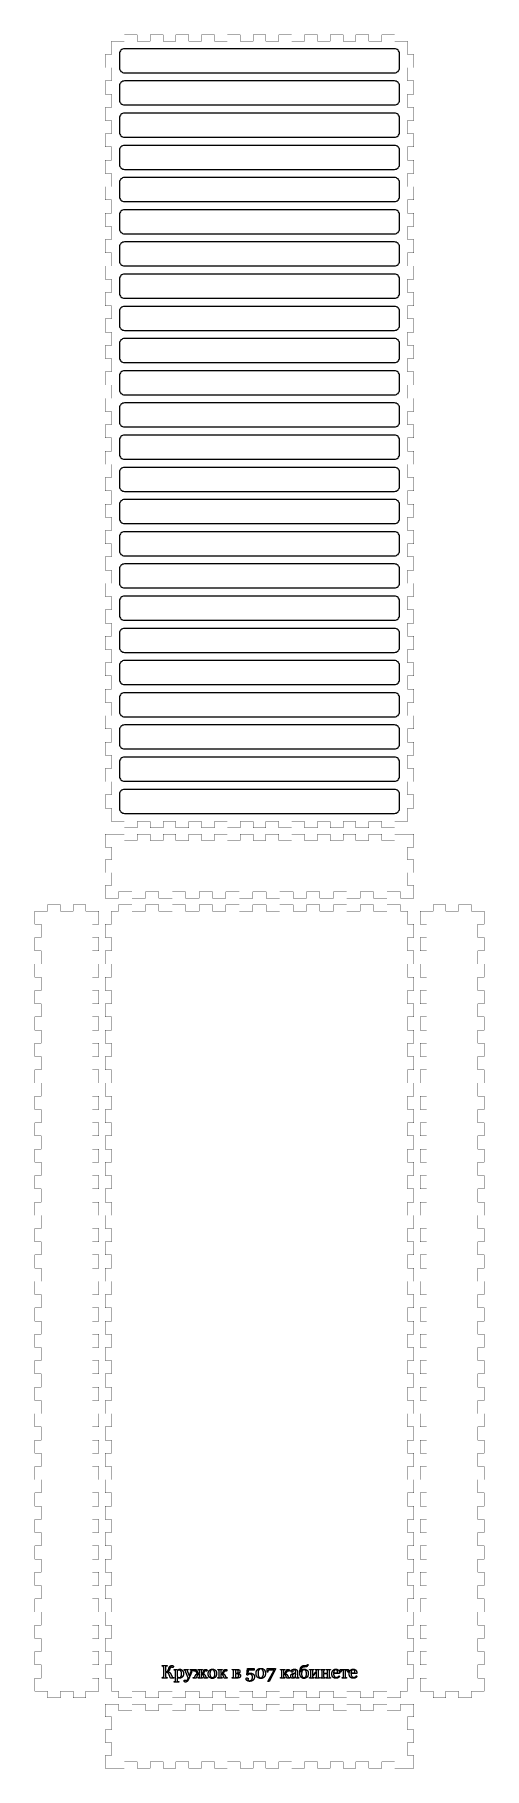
# Model space of a CAD drawing. Header units: millimetres. Extents: x 0 to 281, y 0 to 1082.
import ezdxf

# ---------------------------------------------------------------- set-up
doc = ezdxf.new("R2010")
doc.units = ezdxf.units.MM
doc.linetypes.add('K5LT32768', pattern=[0])
doc.linetypes.add('K5LT32769', pattern=[0])
doc.layers.add('1', color=7, linetype='Continuous')

msp = doc.modelspace()

# ---------------------------------------------------------------- linework, layer by layer
at = {"layer": '1', "color": 7, "linetype": 'K5LT32768', "lineweight": 18}
for p, q in [((79.6, 63.7), (79.6, 64.1)), ((79.6, 64.1), (82.8, 64.1)), ((79.6, 56.2), (79.6, 56.6)), ((82.8, 56.2), (79.6, 56.2)), ((80.6, 57.3), (80.6, 62.9)), ((81.8, 63), (81.8, 60.3)), ((81.8, 60.3), (82.3, 60.3)), ((82.2, 59.8), (81.8, 59.8)), ((81.8, 59.8), (81.8, 57.3)), ((82.8, 64.1), (82.8, 63.7)), ((82.8, 56.6), (82.8, 56.2)), ((83.4, 60.3), (83.4, 60.2)), ((87, 56.2), (84.8, 56.2)), ((87, 56.6), (87, 56.2)), ((87.1, 61.6), (88.9, 61.7)), ((87.1, 61.3), (87.1, 61.6)), ((88, 54.7), (88, 60.5)), ((88.9, 61.7), (89, 61.7)), ((89, 61.7), (89, 61.1)), ((89, 61.1), (89.1, 61.1)), ((89, 60.6), (89, 57.4)), ((89.1, 56.4), (89, 56.4)), ((89, 56.4), (89, 54.8)), ((93.3, 61.3), (93.3, 61.7)), ((93.3, 61.7), (95.8, 61.7)), ((95.8, 61.7), (95.8, 61.3)), ((97.1, 61.3), (97.1, 61.7)), ((97.1, 61.7), (99.2, 61.7)), ((99.1, 56.2), (99.1, 56.6)), ((100.9, 56.2), (99.1, 56.2)), ((99.2, 61.7), (99.2, 61.3)), ((101.8, 59), (101.8, 59.1)), ((102.2, 61.3), (102.2, 61.7)), ((102.2, 61.7), (104.8, 61.7)), ((102.2, 56.2), (102.2, 56.6)), ((104.8, 56.2), (102.2, 56.2)), ((102.7, 59.1), (103, 59.1)), ((103, 58.7), (102.9, 58.7)), ((103, 59.1), (103, 60.7)), ((103, 57.1), (103, 58.7)), ((104, 60.8), (104, 59.1)), ((104, 59.1), (104.3, 59.1)), ((104.1, 58.7), (104, 58.7)), ((104, 58.7), (104, 57.2)), ((104.8, 61.7), (104.8, 61.3)), ((104.8, 56.6), (104.8, 56.2)), ((105.2, 59.1), (105.2, 59)), ((107.9, 56.2), (106, 56.2)), ((107.9, 56.6), (107.9, 56.2)), ((114.5, 61.3), (114.5, 61.7)), ((114.5, 61.7), (117.2, 61.7)), ((114.5, 56.2), (114.5, 56.6)), ((117.2, 56.2), (114.5, 56.2)), ((115.3, 57.1), (115.3, 60.7)), ((116.3, 60.7), (116.3, 59.1)), ((116.3, 59.1), (116.7, 59.1)), ((116.5, 58.7), (116.3, 58.7)), ((116.3, 58.7), (116.3, 57.2)), ((117.2, 61.7), (117.2, 61.3)), ((117.2, 56.6), (117.2, 56.2)), ((117.6, 59.1), (117.6, 59)), ((120.3, 56.2), (118.4, 56.2)), ((120.3, 56.6), (120.3, 56.2)), ((123.5, 61.3), (123.5, 61.7)), ((123.5, 56.2), (123.5, 56.6)), ((126.4, 56.2), (123.5, 56.2)), ((124.3, 57.1), (124.3, 60.7)), ((125.4, 61.3), (125.4, 59.3)), ((125.4, 59.3), (125.9, 59.3)), ((125.4, 58.8), (125.4, 57)), ((127.1, 59.1), (127.1, 59.1)), ((132.6, 58.2), (133.1, 62.2)), ((133, 58), (132.6, 58.2)), ((133.1, 62.2), (137.1, 62.2)), ((133.5, 61.2), (133.3, 58.8)), ((137.1, 61.2), (133.5, 61.2)), ((137.1, 62.2), (137.1, 61.2)), ((145.3, 60), (145.3, 62.2)), ((145.3, 62.2), (150.5, 62.2)), ((145.6, 60), (145.3, 60)), ((145.8, 54.2), (149.6, 61.2)), ((146.5, 54.2), (145.8, 54.2)), ((150.5, 61.8), (146.5, 54.2)), ((149.6, 61.2), (147.4, 61.2)), ((150.5, 62.2), (150.5, 61.8)), ((153.6, 61.3), (153.6, 61.7)), ((153.6, 61.7), (156.3, 61.7)), ((153.7, 56.2), (153.7, 56.6)), ((156.3, 56.2), (153.7, 56.2)), ((154.5, 57.1), (154.5, 60.7)), ((155.5, 60.7), (155.5, 59.1)), ((155.5, 59.1), (155.8, 59.1)), ((155.6, 58.7), (155.5, 58.7)), ((155.5, 58.7), (155.5, 57.2)), ((156.3, 61.7), (156.3, 61.3)), ((156.3, 56.6), (156.3, 56.2)), ((156.7, 59.1), (156.7, 59)), ((159.5, 56.2), (157.6, 56.2)), ((159.5, 56.6), (159.5, 56.2)), ((163.1, 57.3), (163.2, 59.2)), ((163.2, 56.9), (163.1, 56.9)), ((163.2, 59.7), (163.2, 60.3)), ((165.1, 56.7), (165.1, 56.3)), ((166.2, 60.3), (166.3, 60.3)), ((170.7, 64.8), (171, 64.5)), ((171.8, 61.3), (171.8, 61.7)), ((171.8, 61.7), (174.4, 61.7)), ((171.8, 56.2), (171.8, 56.6)), ((174.5, 56.2), (171.8, 56.2)), ((172.6, 57.1), (172.6, 60.7)), ((173.6, 60.7), (173.6, 57.9)), ((173.6, 57.9), (176.2, 60.6)), ((176.2, 60), (173.6, 57.3)), ((173.6, 57.3), (173.6, 57.2)), ((174.4, 61.7), (174.4, 61.3)), ((174.5, 56.6), (174.5, 56.2)), ((175.3, 61.3), (175.3, 61.7)), ((175.3, 61.7), (178, 61.7)), ((175.3, 56.2), (175.3, 56.6)), ((178, 56.2), (175.3, 56.2)), ((176.2, 57.1), (176.2, 60)), ((177.2, 60.7), (177.2, 57.2)), ((178, 61.7), (178, 61.3)), ((178, 56.6), (178, 56.2)), ((178.8, 61.3), (178.8, 61.7)), ((178.8, 61.7), (181.4, 61.7)), ((178.8, 56.2), (178.8, 56.6)), ((181.5, 56.2), (178.8, 56.2)), ((179.6, 57.1), (179.6, 60.7)), ((180.6, 60.7), (180.6, 59.3)), ((180.6, 59.3), (183.1, 59.3)), ((183.1, 58.9), (180.6, 58.9)), ((180.6, 58.9), (180.6, 57.2)), ((181.4, 61.7), (181.4, 61.3)), ((181.5, 56.6), (181.5, 56.2)), ((182.2, 61.3), (182.2, 61.7)), ((182.2, 61.7), (184.9, 61.7)), ((182.2, 56.2), (182.2, 56.6)), ((184.9, 56.2), (182.2, 56.2)), ((183.1, 59.3), (183.1, 60.7)), ((183.1, 57.1), (183.1, 58.9)), ((184.1, 60.7), (184.1, 57.2)), ((184.9, 61.7), (184.9, 61.3)), ((184.9, 56.6), (184.9, 56.2)), ((186.8, 59.6), (189.4, 59.6)), ((190.5, 59.1), (186.8, 59.1)), ((190.2, 57.7), (190.6, 57.5)), ((190.5, 59.5), (190.5, 59.1)), ((190.9, 59.9), (190.9, 61.7)), ((190.9, 61.7), (196.1, 61.7)), ((191.3, 59.9), (190.9, 59.9)), ((192.1, 56.2), (192.1, 56.6)), ((194.9, 56.2), (192.1, 56.2)), ((193, 57.1), (193, 61.3)), ((194, 61.3), (194, 57.2)), ((194.9, 56.6), (194.9, 56.2)), ((196.1, 59.9), (195.7, 59.9)), ((196.1, 61.7), (196.1, 59.9)), ((197.7, 59.6), (200.2, 59.6)), ((201.3, 59.1), (197.7, 59.1)), ((201.1, 57.7), (201.4, 57.5)), ((201.3, 59.5), (201.3, 59.1)), ((87.1, 53.7), (87.1, 54.1)), ((90.1, 53.7), (87.1, 53.7)), ((90.1, 54.1), (90.1, 53.7))]:
    msp.add_line(p, q, dxfattribs=at)
at = {"layer": '1', "color": 7, "linetype": 'K5LT32768', "const_width": 0.18}
for points in [[(48, 591), (56, 591), (56, 587), (64.1, 587), (64.1, 591), (72.1, 591), (72.1, 587), (80.2, 587), (80.2, 591), (88.2, 591), (88.2, 587), (96.3, 587), (96.3, 591), (104.3, 591), (104.3, 587), (112.3, 587), (112.3, 591), (120.4, 591), (120.4, 587), (128.4, 587), (128.4, 591), (136.5, 591), (136.5, 587), (144.5, 587), (144.5, 591), (152.6, 591), (152.6, 587), (160.6, 587), (160.6, 591), (168.7, 591), (168.7, 587), (176.7, 587), (176.7, 591), (184.7, 591), (184.7, 587), (192.8, 587), (192.8, 591), (200.8, 591), (200.8, 587), (208.9, 587), (208.9, 591), (216.9, 591), (216.9, 587), (225, 587), (225, 591), (233, 591), (233, 599.2), (237, 599.2), (237, 607.5), (233, 607.5), (233, 615.8), (237, 615.8), (237, 624), (233, 624), (233, 632.3), (237, 632.3), (237, 640.5), (233, 640.5), (233, 648.8), (237, 648.8), (237, 657), (233, 657), (233, 665.3), (237, 665.3), (237, 673.5), (233, 673.5), (233, 681.8), (237, 681.8), (237, 690), (233, 690), (233, 698.3), (237, 698.3), (237, 706.6), (233, 706.6), (233, 714.8), (237, 714.8), (237, 723.1), (233, 723.1), (233, 731.3), (237, 731.3), (237, 739.6), (233, 739.6), (233, 747.8), (237, 747.8), (237, 756.1), (233, 756.1), (233, 764.3), (237, 764.3), (237, 772.6), (233, 772.6), (233, 780.9), (237, 780.9), (237, 789.1), (233, 789.1), (233, 797.4), (237, 797.4), (237, 805.6), (233, 805.6), (233, 813.9), (237, 813.9), (237, 822.1), (233, 822.1), (233, 830.4), (237, 830.4), (237, 838.6), (233, 838.6), (233, 846.9), (237, 846.9), (237, 855.1), (233, 855.1), (233, 863.4), (237, 863.4), (237, 871.6), (233, 871.6), (233, 879.9), (237, 879.9), (237, 888.1), (233, 888.1), (233, 896.4), (237, 896.4), (237, 904.7), (233, 904.7), (233, 912.9), (237, 912.9), (237, 921.2), (233, 921.2), (233, 929.4), (237, 929.4), (237, 937.7), (233, 937.7), (233, 945.9), (237, 945.9), (237, 954.2), (233, 954.2), (233, 962.4), (237, 962.4), (237, 970.7), (233, 970.7), (233, 979), (237, 979), (237, 987.2), (233, 987.2), (233, 995.5), (237, 995.5), (237, 1003.7), (233, 1003.7), (233, 1012), (237, 1012), (237, 1020.2), (233, 1020.2), (233, 1028.5), (237, 1028.5), (237, 1036.7), (233, 1036.7), (233, 1045), (237, 1045), (237, 1053.2), (233, 1053.2), (233, 1061.5), (237, 1061.5), (237, 1069.8), (233, 1069.8), (233, 1078), (225, 1078), (225, 1082), (216.9, 1082), (216.9, 1078), (208.9, 1078), (208.9, 1082), (200.8, 1082), (200.8, 1078), (192.8, 1078), (192.8, 1082), (184.7, 1082), (184.7, 1078), (176.7, 1078), (176.7, 1082), (168.7, 1082), (168.7, 1078), (160.6, 1078), (160.6, 1082), (152.6, 1082), (152.6, 1078), (144.5, 1078), (144.5, 1082), (136.5, 1082), (136.5, 1078), (128.4, 1078), (128.4, 1082), (120.4, 1082), (120.4, 1078), (112.3, 1078), (112.3, 1082), (104.3, 1082), (104.3, 1078), (96.3, 1078), (96.3, 1082), (88.2, 1082), (88.2, 1078), (80.2, 1078), (80.2, 1082), (72.1, 1082), (72.1, 1078), (64.1, 1078), (64.1, 1082), (56, 1082), (56, 1078), (48, 1078), (48, 1069.8), (44, 1069.8), (44, 1061.5), (48, 1061.5), (48, 1053.2), (44, 1053.2), (44, 1045), (48, 1045), (48, 1036.7), (44, 1036.7), (44, 1028.5), (48, 1028.5), (48, 1020.2), (44, 1020.2), (44, 1012), (48, 1012), (48, 1003.7), (44, 1003.7), (44, 995.5), (48, 995.5), (48, 987.2), (44, 987.2), (44, 979), (48, 979), (48, 970.7), (44, 970.7), (44, 962.4), (48, 962.4), (48, 954.2), (44, 954.2), (44, 945.9), (48, 945.9), (48, 937.7), (44, 937.7), (44, 929.4), (48, 929.4), (48, 921.2), (44, 921.2), (44, 912.9), (48, 912.9), (48, 904.7), (44, 904.7), (44, 896.4), (48, 896.4), (48, 888.1), (44, 888.1), (44, 879.9), (48, 879.9), (48, 871.6), (44, 871.6), (44, 863.4), (48, 863.4), (48, 855.1), (44, 855.1), (44, 846.9), (48, 846.9), (48, 838.6), (44, 838.6), (44, 830.4), (48, 830.4), (48, 822.1), (44, 822.1), (44, 813.9), (48, 813.9), (48, 805.6), (44, 805.6), (44, 797.4), (48, 797.4), (48, 789.1), (44, 789.1), (44, 780.9), (48, 780.9), (48, 772.6), (44, 772.6), (44, 764.3), (48, 764.3), (48, 756.1), (44, 756.1), (44, 747.8), (48, 747.8), (48, 739.6), (44, 739.6), (44, 731.3), (48, 731.3), (48, 723.1), (44, 723.1), (44, 714.8), (48, 714.8), (48, 706.6), (44, 706.6), (44, 698.3), (48, 698.3), (48, 690), (44, 690), (44, 681.8), (48, 681.8), (48, 673.5), (44, 673.5), (44, 665.3), (48, 665.3), (48, 657), (44, 657), (44, 648.8), (48, 648.8), (48, 640.5), (44, 640.5), (44, 632.3), (48, 632.3), (48, 624), (44, 624), (44, 615.8), (48, 615.8), (48, 607.5), (44, 607.5), (44, 599.2), (48, 599.2), (48, 591)], [(48, 583), (56, 583), (56, 579), (64.1, 579), (64.1, 583), (72.1, 583), (72.1, 579), (80.2, 579), (80.2, 583), (88.2, 583), (88.2, 579), (96.3, 579), (96.3, 583), (104.3, 583), (104.3, 579), (112.3, 579), (112.3, 583), (120.4, 583), (120.4, 579), (128.4, 579), (128.4, 583), (136.5, 583), (136.5, 579), (144.5, 579), (144.5, 583), (152.6, 583), (152.6, 579), (160.6, 579), (160.6, 583), (168.7, 583), (168.7, 579), (176.7, 579), (176.7, 583), (184.7, 583), (184.7, 579), (192.8, 579), (192.8, 583), (200.8, 583), (200.8, 579), (208.9, 579), (208.9, 583), (216.9, 583), (216.9, 579), (225, 579), (225, 583), (233, 583), (237, 583), (237, 575), (233, 575), (233, 567), (237, 567), (237, 559), (233, 559), (233, 551), (237, 551), (237, 543), (228.6, 543), (228.6, 547), (220.2, 547), (220.2, 543), (211.8, 543), (211.8, 547), (203.4, 547), (203.4, 543), (195, 543), (195, 547), (186.7, 547), (186.7, 543), (178.3, 543), (178.3, 547), (169.9, 547), (169.9, 543), (161.5, 543), (161.5, 547), (153.1, 547), (153.1, 543), (144.7, 543), (144.7, 547), (136.3, 547), (136.3, 543), (127.9, 543), (127.9, 547), (119.5, 547), (119.5, 543), (111.1, 543), (111.1, 547), (102.7, 547), (102.7, 543), (94.3, 543), (94.3, 547), (86, 547), (86, 543), (77.6, 543), (77.6, 547), (69.2, 547), (69.2, 543), (60.8, 543), (60.8, 547), (52.4, 547), (52.4, 543), (44, 543), (44, 551), (48, 551), (48, 559), (44, 559), (44, 567), (48, 567), (48, 575), (44, 575), (44, 583), (48, 583)], [(0, 48), (0, 56.2), (4, 56.2), (4, 64.5), (0, 64.5), (0, 72.8), (4, 72.8), (4, 81), (0, 81), (0, 89.3), (4, 89.3), (4, 97.5), (0, 97.5), (0, 105.8), (4, 105.8), (4, 114), (0, 114), (0, 122.3), (4, 122.3), (4, 130.5), (0, 130.5), (0, 138.8), (4, 138.8), (4, 147.1), (0, 147.1), (0, 155.3), (4, 155.3), (4, 163.6), (0, 163.6), (0, 171.8), (4, 171.8), (4, 180.1), (0, 180.1), (0, 188.3), (4, 188.3), (4, 196.6), (0, 196.6), (0, 204.8), (4, 204.8), (4, 213.1), (0, 213.1), (0, 221.3), (4, 221.3), (4, 229.6), (0, 229.6), (0, 237.8), (4, 237.8), (4, 246.1), (0, 246.1), (0, 254.4), (4, 254.4), (4, 262.6), (0, 262.6), (0, 270.9), (4, 270.9), (4, 279.1), (0, 279.1), (0, 287.4), (4, 287.4), (4, 295.6), (0, 295.6), (0, 303.9), (4, 303.9), (4, 312.1), (0, 312.1), (0, 320.4), (4, 320.4), (4, 328.6), (0, 328.6), (0, 336.9), (4, 336.9), (4, 345.1), (0, 345.1), (0, 353.4), (4, 353.4), (4, 361.7), (0, 361.7), (0, 369.9), (4, 369.9), (4, 378.2), (0, 378.2), (0, 386.4), (4, 386.4), (4, 394.7), (0, 394.7), (0, 402.9), (4, 402.9), (4, 411.2), (0, 411.2), (0, 419.4), (4, 419.4), (4, 427.7), (0, 427.7), (0, 435.9), (4, 435.9), (4, 444.2), (0, 444.2), (0, 452.5), (4, 452.5), (4, 460.7), (0, 460.7), (0, 469), (4, 469), (4, 477.2), (0, 477.2), (0, 485.5), (4, 485.5), (4, 493.7), (0, 493.7), (0, 502), (4, 502), (4, 510.2), (0, 510.2), (0, 518.5), (4, 518.5), (4, 526.8), (0, 526.8), (0, 535), (8, 535), (8, 539), (16, 539), (16, 535), (24, 535), (24, 539), (32, 539), (32, 535), (40, 535), (40, 526.8), (36, 526.8), (36, 518.5), (40, 518.5), (40, 510.2), (36, 510.2), (36, 502), (40, 502), (40, 493.7), (36, 493.7), (36, 485.5), (40, 485.5), (40, 477.2), (36, 477.2), (36, 469), (40, 469), (40, 460.7), (36, 460.7), (36, 452.5), (40, 452.5), (40, 444.2), (36, 444.2), (36, 435.9), (40, 435.9), (40, 427.7), (36, 427.7), (36, 419.4), (40, 419.4), (40, 411.2), (36, 411.2), (36, 402.9), (40, 402.9), (40, 394.7), (36, 394.7), (36, 386.4), (40, 386.4), (40, 378.2), (36, 378.2), (36, 369.9), (40, 369.9), (40, 361.7), (36, 361.7), (36, 353.4), (40, 353.4), (40, 345.1), (36, 345.1), (36, 336.9), (40, 336.9), (40, 328.6), (36, 328.6), (36, 320.4), (40, 320.4), (40, 312.1), (36, 312.1), (36, 303.9), (40, 303.9), (40, 295.6), (36, 295.6), (36, 287.4), (40, 287.4), (40, 279.1), (36, 279.1), (36, 270.9), (40, 270.9), (40, 262.6), (36, 262.6), (36, 254.4), (40, 254.4), (40, 246.1), (36, 246.1), (36, 237.8), (40, 237.8), (40, 229.6), (36, 229.6), (36, 221.3), (40, 221.3), (40, 213.1), (36, 213.1), (36, 204.8), (40, 204.8), (40, 196.6), (36, 196.6), (36, 188.3), (40, 188.3), (40, 180.1), (36, 180.1), (36, 171.8), (40, 171.8), (40, 163.6), (36, 163.6), (36, 155.3), (40, 155.3), (40, 147.1), (36, 147.1), (36, 138.8), (40, 138.8), (40, 130.5), (36, 130.5), (36, 122.3), (40, 122.3), (40, 114), (36, 114), (36, 105.8), (40, 105.8), (40, 97.5), (36, 97.5), (36, 89.3), (40, 89.3), (40, 81), (36, 81), (36, 72.8), (40, 72.8), (40, 64.5), (36, 64.5), (36, 56.2), (40, 56.2), (40, 48), (32, 48), (32, 44), (24, 44), (24, 48), (16, 48), (16, 44), (8, 44), (8, 48), (0, 48)], [(48, 48), (52.4, 48), (52.4, 44), (60.8, 44), (60.8, 48), (69.2, 48), (69.2, 44), (77.6, 44), (77.6, 48), (86, 48), (86, 44), (94.3, 44), (94.3, 48), (102.7, 48), (102.7, 44), (111.1, 44), (111.1, 48), (119.5, 48), (119.5, 44), (127.9, 44), (127.9, 48), (136.3, 48), (136.3, 44), (144.7, 44), (144.7, 48), (153.1, 48), (153.1, 44), (161.5, 44), (161.5, 48), (169.9, 48), (169.9, 44), (178.3, 44), (178.3, 48), (186.7, 48), (186.7, 44), (195, 44), (195, 48), (203.4, 48), (203.4, 44), (211.8, 44), (211.8, 48), (220.2, 48), (220.2, 44), (228.6, 44), (228.6, 48), (233, 48), (233, 56.2), (237, 56.2), (237, 64.5), (233, 64.5), (233, 72.8), (237, 72.8), (237, 81), (233, 81), (233, 89.3), (237, 89.3), (237, 97.5), (233, 97.5), (233, 105.8), (237, 105.8), (237, 114), (233, 114), (233, 122.3), (237, 122.3), (237, 130.5), (233, 130.5), (233, 138.8), (237, 138.8), (237, 147.1), (233, 147.1), (233, 155.3), (237, 155.3), (237, 163.6), (233, 163.6), (233, 171.8), (237, 171.8), (237, 180.1), (233, 180.1), (233, 188.3), (237, 188.3), (237, 196.6), (233, 196.6), (233, 204.8), (237, 204.8), (237, 213.1), (233, 213.1), (233, 221.3), (237, 221.3), (237, 229.6), (233, 229.6), (233, 237.8), (237, 237.8), (237, 246.1), (233, 246.1), (233, 254.4), (237, 254.4), (237, 262.6), (233, 262.6), (233, 270.9), (237, 270.9), (237, 279.1), (233, 279.1), (233, 287.4), (237, 287.4), (237, 295.6), (233, 295.6), (233, 303.9), (237, 303.9), (237, 312.1), (233, 312.1), (233, 320.4), (237, 320.4), (237, 328.6), (233, 328.6), (233, 336.9), (237, 336.9), (237, 345.1), (233, 345.1), (233, 353.4), (237, 353.4), (237, 361.7), (233, 361.7), (233, 369.9), (237, 369.9), (237, 378.2), (233, 378.2), (233, 386.4), (237, 386.4), (237, 394.7), (233, 394.7), (233, 402.9), (237, 402.9), (237, 411.2), (233, 411.2), (233, 419.4), (237, 419.4), (237, 427.7), (233, 427.7), (233, 435.9), (237, 435.9), (237, 444.2), (233, 444.2), (233, 452.5), (237, 452.5), (237, 460.7), (233, 460.7), (233, 469), (237, 469), (237, 477.2), (233, 477.2), (233, 485.5), (237, 485.5), (237, 493.7), (233, 493.7), (233, 502), (237, 502), (237, 510.2), (233, 510.2), (233, 518.5), (237, 518.5), (237, 526.8), (233, 526.8), (233, 535), (228.6, 535), (228.6, 539), (220.2, 539), (220.2, 535), (211.8, 535), (211.8, 539), (203.4, 539), (203.4, 535), (195, 535), (195, 539), (186.7, 539), (186.7, 535), (178.3, 535), (178.3, 539), (169.9, 539), (169.9, 535), (161.5, 535), (161.5, 539), (153.1, 539), (153.1, 535), (144.7, 535), (144.7, 539), (136.3, 539), (136.3, 535), (127.9, 535), (127.9, 539), (119.5, 539), (119.5, 535), (111.1, 535), (111.1, 539), (102.7, 539), (102.7, 535), (94.3, 535), (94.3, 539), (86, 539), (86, 535), (77.6, 535), (77.6, 539), (69.2, 539), (69.2, 535), (60.8, 535), (60.8, 539), (52.4, 539), (52.4, 535), (48, 535), (48, 526.8), (44, 526.8), (44, 518.5), (48, 518.5), (48, 510.2), (44, 510.2), (44, 502), (48, 502), (48, 493.7), (44, 493.7), (44, 485.5), (48, 485.5), (48, 477.2), (44, 477.2), (44, 469), (48, 469), (48, 460.7), (44, 460.7), (44, 452.5), (48, 452.5), (48, 444.2), (44, 444.2), (44, 435.9), (48, 435.9), (48, 427.7), (44, 427.7), (44, 419.4), (48, 419.4), (48, 411.2), (44, 411.2), (44, 402.9), (48, 402.9), (48, 394.7), (44, 394.7), (44, 386.4), (48, 386.4), (48, 378.2), (44, 378.2), (44, 369.9), (48, 369.9), (48, 361.7), (44, 361.7), (44, 353.4), (48, 353.4), (48, 345.1), (44, 345.1), (44, 336.9), (48, 336.9), (48, 328.6), (44, 328.6), (44, 320.4), (48, 320.4), (48, 312.1), (44, 312.1), (44, 303.9), (48, 303.9), (48, 295.6), (44, 295.6), (44, 287.4), (48, 287.4), (48, 279.1), (44, 279.1), (44, 270.9), (48, 270.9), (48, 262.6), (44, 262.6), (44, 254.4), (48, 254.4), (48, 246.1), (44, 246.1), (44, 237.8), (48, 237.8), (48, 229.6), (44, 229.6), (44, 221.3), (48, 221.3), (48, 213.1), (44, 213.1), (44, 204.8), (48, 204.8), (48, 196.6), (44, 196.6), (44, 188.3), (48, 188.3), (48, 180.1), (44, 180.1), (44, 171.8), (48, 171.8), (48, 163.6), (44, 163.6), (44, 155.3), (48, 155.3), (48, 147.1), (44, 147.1), (44, 138.8), (48, 138.8), (48, 130.5), (44, 130.5), (44, 122.3), (48, 122.3), (48, 114), (44, 114), (44, 105.8), (48, 105.8), (48, 97.5), (44, 97.5), (44, 89.3), (48, 89.3), (48, 81), (44, 81), (44, 72.8), (48, 72.8), (48, 64.5), (44, 64.5), (44, 56.2), (48, 56.2), (48, 48)], [(281, 48), (281, 56.2), (277, 56.2), (277, 64.5), (281, 64.5), (281, 72.8), (277, 72.8), (277, 81), (281, 81), (281, 89.3), (277, 89.3), (277, 97.5), (281, 97.5), (281, 105.8), (277, 105.8), (277, 114), (281, 114), (281, 122.3), (277, 122.3), (277, 130.5), (281, 130.5), (281, 138.8), (277, 138.8), (277, 147.1), (281, 147.1), (281, 155.3), (277, 155.3), (277, 163.6), (281, 163.6), (281, 171.8), (277, 171.8), (277, 180.1), (281, 180.1), (281, 188.3), (277, 188.3), (277, 196.6), (281, 196.6), (281, 204.8), (277, 204.8), (277, 213.1), (281, 213.1), (281, 221.3), (277, 221.3), (277, 229.6), (281, 229.6), (281, 237.8), (277, 237.8), (277, 246.1), (281, 246.1), (281, 254.4), (277, 254.4), (277, 262.6), (281, 262.6), (281, 270.9), (277, 270.9), (277, 279.1), (281, 279.1), (281, 287.4), (277, 287.4), (277, 295.6), (281, 295.6), (281, 303.9), (277, 303.9), (277, 312.1), (281, 312.1), (281, 320.4), (277, 320.4), (277, 328.6), (281, 328.6), (281, 336.9), (277, 336.9), (277, 345.1), (281, 345.1), (281, 353.4), (277, 353.4), (277, 361.7), (281, 361.7), (281, 369.9), (277, 369.9), (277, 378.2), (281, 378.2), (281, 386.4), (277, 386.4), (277, 394.7), (281, 394.7), (281, 402.9), (277, 402.9), (277, 411.2), (281, 411.2), (281, 419.4), (277, 419.4), (277, 427.7), (281, 427.7), (281, 435.9), (277, 435.9), (277, 444.2), (281, 444.2), (281, 452.5), (277, 452.5), (277, 460.7), (281, 460.7), (281, 469), (277, 469), (277, 477.2), (281, 477.2), (281, 485.5), (277, 485.5), (277, 493.7), (281, 493.7), (281, 502), (277, 502), (277, 510.2), (281, 510.2), (281, 518.5), (277, 518.5), (277, 526.8), (281, 526.8), (281, 535), (273, 535), (273, 539), (265, 539), (265, 535), (257, 535), (257, 539), (249, 539), (249, 535), (241, 535), (241, 526.8), (245, 526.8), (245, 518.5), (241, 518.5), (241, 510.2), (245, 510.2), (245, 502), (241, 502), (241, 493.7), (245, 493.7), (245, 485.5), (241, 485.5), (241, 477.2), (245, 477.2), (245, 469), (241, 469), (241, 460.7), (245, 460.7), (245, 452.5), (241, 452.5), (241, 444.2), (245, 444.2), (245, 435.9), (241, 435.9), (241, 427.7), (245, 427.7), (245, 419.4), (241, 419.4), (241, 411.2), (245, 411.2), (245, 402.9), (241, 402.9), (241, 394.7), (245, 394.7), (245, 386.4), (241, 386.4), (241, 378.2), (245, 378.2), (245, 369.9), (241, 369.9), (241, 361.7), (245, 361.7), (245, 353.4), (241, 353.4), (241, 345.1), (245, 345.1), (245, 336.9), (241, 336.9), (241, 328.6), (245, 328.6), (245, 320.4), (241, 320.4), (241, 312.1), (245, 312.1), (245, 303.9), (241, 303.9), (241, 295.6), (245, 295.6), (245, 287.4), (241, 287.4), (241, 279.1), (245, 279.1), (245, 270.9), (241, 270.9), (241, 262.6), (245, 262.6), (245, 254.4), (241, 254.4), (241, 246.1), (245, 246.1), (245, 237.8), (241, 237.8), (241, 229.6), (245, 229.6), (245, 221.3), (241, 221.3), (241, 213.1), (245, 213.1), (245, 204.8), (241, 204.8), (241, 196.6), (245, 196.6), (245, 188.3), (241, 188.3), (241, 180.1), (245, 180.1), (245, 171.8), (241, 171.8), (241, 163.6), (245, 163.6), (245, 155.3), (241, 155.3), (241, 147.1), (245, 147.1), (245, 138.8), (241, 138.8), (241, 130.5), (245, 130.5), (245, 122.3), (241, 122.3), (241, 114), (245, 114), (245, 105.8), (241, 105.8), (241, 97.5), (245, 97.5), (245, 89.3), (241, 89.3), (241, 81), (245, 81), (245, 72.8), (241, 72.8), (241, 64.5), (245, 64.5), (245, 56.2), (241, 56.2), (241, 48), (249, 48), (249, 44), (257, 44), (257, 48), (265, 48), (265, 44), (273, 44), (273, 48), (281, 48)], [(48, 0), (56, 0), (56, 4), (64.1, 4), (64.1, 0), (72.1, 0), (72.1, 4), (80.2, 4), (80.2, 0), (88.2, 0), (88.2, 4), (96.3, 4), (96.3, 0), (104.3, 0), (104.3, 4), (112.3, 4), (112.3, 0), (120.4, 0), (120.4, 4), (128.4, 4), (128.4, 0), (136.5, 0), (136.5, 4), (144.5, 4), (144.5, 0), (152.6, 0), (152.6, 4), (160.6, 4), (160.6, 0), (168.7, 0), (168.7, 4), (176.7, 4), (176.7, 0), (184.7, 0), (184.7, 4), (192.8, 4), (192.8, 0), (200.8, 0), (200.8, 4), (208.9, 4), (208.9, 0), (216.9, 0), (216.9, 4), (225, 4), (225, 0), (233, 0), (237, 0), (237, 8), (233, 8), (233, 16), (237, 16), (237, 24), (233, 24), (233, 32), (237, 32), (237, 40), (228.6, 40), (228.6, 36), (220.2, 36), (220.2, 40), (211.8, 40), (211.8, 36), (203.4, 36), (203.4, 40), (195, 40), (195, 36), (186.7, 36), (186.7, 40), (178.3, 40), (178.3, 36), (169.9, 36), (169.9, 40), (161.5, 40), (161.5, 36), (153.1, 36), (153.1, 40), (144.7, 40), (144.7, 36), (136.3, 36), (136.3, 40), (127.9, 40), (127.9, 36), (119.5, 36), (119.5, 40), (111.1, 40), (111.1, 36), (102.7, 36), (102.7, 40), (94.3, 40), (94.3, 36), (86, 36), (86, 40), (77.6, 40), (77.6, 36), (69.2, 36), (69.2, 40), (60.8, 40), (60.8, 36), (52.4, 36), (52.4, 40), (44, 40), (44, 32), (48, 32), (48, 24), (44, 24), (44, 16), (48, 16), (48, 8), (44, 8), (44, 0), (48, 0)]]:
    msp.add_lwpolyline(points, dxfattribs=at)
at = {"layer": '1', "color": 7, "linetype": 'K5LT32769', "lineweight": 18}
for points in [[(225, 1073.3), (56, 1073.3, 0.414214), (53, 1070.3), (53, 1061.3, 0.414214), (56, 1058.3), (225, 1058.3, 0.414214), (228, 1061.3), (228, 1070.3, 0.414214)], [(225, 1053.2), (56, 1053.2, 0.414214), (53, 1050.2), (53, 1041.2, 0.414214), (56, 1038.2), (225, 1038.2, 0.414214), (228, 1041.2), (228, 1050.2, 0.414214)], [(225, 1033.1), (56, 1033.1, 0.414214), (53, 1030.1), (53, 1021.1, 0.414214), (56, 1018.1), (225, 1018.1, 0.414214), (228, 1021.1), (228, 1030.1, 0.414214)], [(225, 1013), (56, 1013, 0.414214), (53, 1010), (53, 1001, 0.414214), (56, 998), (225, 998, 0.414214), (228, 1001), (228, 1010, 0.414214)], [(225, 992.9), (56, 992.9, 0.414214), (53, 989.9), (53, 980.9, 0.414214), (56, 977.9), (225, 977.9, 0.414214), (228, 980.9), (228, 989.9, 0.414214)], [(225, 972.8), (56, 972.8, 0.414214), (53, 969.8), (53, 960.8, 0.414214), (56, 957.8), (225, 957.8, 0.414214), (228, 960.8), (228, 969.8, 0.414214)], [(225, 952.7), (56, 952.7, 0.414214), (53, 949.7), (53, 940.7, 0.414214), (56, 937.7), (225, 937.7, 0.414214), (228, 940.7), (228, 949.7, 0.414214)], [(225, 932.6), (56, 932.6, 0.414214), (53, 929.6), (53, 920.6, 0.414214), (56, 917.6), (225, 917.6, 0.414214), (228, 920.6), (228, 929.6, 0.414214)], [(225, 912.5), (56, 912.5, 0.414214), (53, 909.5), (53, 900.5, 0.414214), (56, 897.5), (225, 897.5, 0.414214), (228, 900.5), (228, 909.5, 0.414214)], [(225, 892.4), (56, 892.4, 0.414214), (53, 889.4), (53, 880.4, 0.414214), (56, 877.4), (225, 877.4, 0.414214), (228, 880.4), (228, 889.4, 0.414214)], [(225, 872.3), (56, 872.3, 0.414214), (53, 869.3), (53, 860.3, 0.414214), (56, 857.3), (225, 857.3, 0.414214), (228, 860.3), (228, 869.3, 0.414214)], [(225, 852.2), (56, 852.2, 0.414214), (53, 849.2), (53, 840.2, 0.414214), (56, 837.2), (225, 837.2, 0.414214), (228, 840.2), (228, 849.2, 0.414214)], [(225, 832.1), (56, 832.1, 0.414214), (53, 829.1), (53, 820.1, 0.414214), (56, 817.1), (225, 817.1, 0.414214), (228, 820.1), (228, 829.1, 0.414214)], [(225, 812), (56, 812, 0.414214), (53, 809), (53, 800, 0.414214), (56, 797), (225, 797, 0.414214), (228, 800), (228, 809, 0.414214)], [(225, 791.9), (56, 791.9, 0.414214), (53, 788.9), (53, 779.9, 0.414214), (56, 776.9), (225, 776.9, 0.414214), (228, 779.9), (228, 788.9, 0.414214)], [(225, 771.8), (56, 771.8, 0.414214), (53, 768.8), (53, 759.8, 0.414214), (56, 756.8), (225, 756.8, 0.414214), (228, 759.8), (228, 768.8, 0.414214)], [(225, 751.7), (56, 751.7, 0.414214), (53, 748.7), (53, 739.7, 0.414214), (56, 736.7), (225, 736.7, 0.414214), (228, 739.7), (228, 748.7, 0.414214)], [(225, 731.6), (56, 731.6, 0.414214), (53, 728.6), (53, 719.6, 0.414214), (56, 716.6), (225, 716.6, 0.414214), (228, 719.6), (228, 728.6, 0.414214)], [(225, 711.5), (56, 711.5, 0.414214), (53, 708.5), (53, 699.5, 0.414214), (56, 696.5), (225, 696.5, 0.414214), (228, 699.5), (228, 708.5, 0.414214)], [(225, 691.4), (56, 691.4, 0.414214), (53, 688.4), (53, 679.4, 0.414214), (56, 676.4), (225, 676.4, 0.414214), (228, 679.4), (228, 688.4, 0.414214)], [(225, 671.3), (56, 671.3, 0.414214), (53, 668.3), (53, 659.3, 0.414214), (56, 656.3), (225, 656.3, 0.414214), (228, 659.3), (228, 668.3, 0.414214)], [(225, 651.2), (56, 651.2, 0.414214), (53, 648.2), (53, 639.2, 0.414214), (56, 636.2), (225, 636.2, 0.414214), (228, 639.2), (228, 648.2, 0.414214)], [(225, 631.1), (56, 631.1, 0.414214), (53, 628.1), (53, 619.1, 0.414214), (56, 616.1), (225, 616.1, 0.414214), (228, 619.1), (228, 628.1, 0.414214)], [(56, 596), (225, 596, 0.414214), (228, 599), (228, 608, 0.414214), (225, 611), (56, 611, 0.414214), (53, 608), (53, 599, 0.414214)]]:
    msp.add_lwpolyline(points, format="xyb", close=True, dxfattribs=at)
at = {"layer": '1', "color": 7, "linetype": 'K5LT32768', "lineweight": 18}
for points in [[(79.9, 63.6), (79.7, 63.7), (79.6, 63.7)], [(79.6, 56.6), (79.7, 56.6), (79.9, 56.6)], [(80.3, 63.5), (80.1, 63.6), (79.9, 63.6)], [(79.9, 56.6), (80.2, 56.7), (80.3, 56.7)], [(80.5, 63.3), (80.5, 63.4), (80.3, 63.5)], [(80.3, 56.7), (80.4, 56.8), (80.5, 56.9)], [(80.6, 62.9), (80.6, 63.1), (80.5, 63.3)], [(80.5, 56.9), (80.6, 57.1), (80.6, 57.3)], [(82.1, 63.6), (81.9, 63.5), (81.8, 63.3)], [(81.8, 63.3), (81.8, 63.2), (81.8, 63)], [(81.8, 57.3), (81.8, 57.1), (81.8, 57)], [(81.8, 57), (81.9, 56.8), (82.1, 56.8)], [(82.4, 63.6), (82.2, 63.6), (82.1, 63.6)], [(82.1, 56.8), (82.2, 56.7), (82.4, 56.7)], [(83.2, 59.5), (82.8, 59.8), (82.2, 59.8)], [(82.3, 60.3), (82.5, 60.3), (82.7, 60.4)], [(82.8, 63.7), (82.7, 63.7), (82.4, 63.6)], [(82.4, 56.7), (82.7, 56.6), (82.8, 56.6)], [(82.7, 60.4), (82.9, 60.5), (83.1, 60.6)], [(83.1, 60.6), (83.3, 60.9), (83.4, 61.2)], [(84, 58.4), (83.6, 59.3), (83.2, 59.5)], [(83.4, 61.2), (83.6, 61.6), (83.8, 62.1)], [(83.8, 60.8), (83.6, 60.5), (83.4, 60.3)], [(83.4, 60.2), (84, 60.1), (84.4, 59.7)], [(83.8, 62.1), (83.9, 62.6), (84.1, 63)], [(84.1, 61.2), (83.9, 61), (83.8, 60.8)], [(84.4, 57.4), (84.2, 57.9), (84, 58.4)], [(84.1, 63), (84.2, 63.3), (84.6, 63.7)], [(84.3, 61.7), (84.2, 61.4), (84.1, 61.2)], [(84.4, 62.1), (84.4, 61.9), (84.3, 61.7)], [(84.6, 62.6), (84.5, 62.4), (84.4, 62.1)], [(84.4, 59.7), (84.8, 59.3), (85.1, 58.7)], [(84.8, 56.2), (84.6, 56.8), (84.4, 57.4)], [(84.6, 63.7), (84.8, 63.9), (85.1, 64)], [(84.7, 63), (84.6, 62.8), (84.6, 62.6)], [(84.9, 63.3), (84.8, 63.1), (84.7, 63)], [(85.2, 63.6), (85, 63.5), (84.9, 63.3)], [(85.1, 64), (85.4, 64.2), (85.7, 64.2)], [(85.1, 58.7), (85.3, 58.4), (85.4, 58)], [(85.3, 63.3), (85.3, 63.4), (85.2, 63.6)], [(85.5, 63), (85.4, 63.1), (85.3, 63.3)], [(85.4, 58), (85.6, 57.6), (85.8, 57.3)], [(85.8, 62.9), (85.6, 62.9), (85.5, 63)], [(85.7, 64.2), (86, 64.2), (86.1, 64.1)], [(86.1, 62.8), (85.9, 62.8), (85.8, 62.9)], [(85.8, 57.3), (85.9, 56.9), (86.1, 56.8)], [(86.1, 64.1), (86.3, 64), (86.4, 63.9)], [(86.3, 62.9), (86.2, 62.8), (86.1, 62.8)], [(86.1, 56.8), (86.3, 56.7), (86.4, 56.7)], [(86.5, 63), (86.4, 62.9), (86.3, 62.9)], [(86.4, 63.9), (86.5, 63.8), (86.6, 63.7)], [(86.4, 56.7), (86.6, 56.6), (86.7, 56.6)], [(86.6, 63.2), (86.6, 63.1), (86.5, 63)], [(86.6, 63.7), (86.7, 63.6), (86.7, 63.4)], [(86.7, 63.4), (86.7, 63.3), (86.6, 63.2)], [(86.7, 56.6), (86.9, 56.6), (87, 56.6)], [(87.4, 61.2), (87.2, 61.2), (87.1, 61.3)], [(87.1, 54.1), (87.3, 54.1), (87.4, 54.1)], [(87.7, 61.1), (87.6, 61.2), (87.4, 61.2)], [(87.4, 54.1), (87.6, 54.1), (87.7, 54.2)], [(87.9, 60.9), (87.8, 61), (87.7, 61.1)], [(87.7, 54.2), (87.9, 54.2), (87.9, 54.4)], [(88, 60.5), (88, 60.7), (87.9, 60.9)], [(87.9, 54.4), (88, 54.5), (88, 54.7)], [(89.5, 61), (89.2, 60.9), (89, 60.6)], [(89, 57.4), (89.1, 57.2), (89.2, 57.1)], [(89, 54.8), (89, 54.6), (89.1, 54.4)], [(89.1, 61.1), (89.4, 61.4), (89.8, 61.6)], [(89.6, 56.2), (89.3, 56.3), (89.1, 56.4)], [(89.1, 54.4), (89.2, 54.3), (89.4, 54.2)], [(89.2, 57.1), (89.3, 56.9), (89.5, 56.8)], [(89.4, 54.2), (89.5, 54.2), (89.7, 54.2)], [(90.2, 61.2), (89.8, 61.2), (89.5, 61)], [(89.5, 56.8), (89.6, 56.6), (89.8, 56.5)], [(90.4, 56.1), (89.9, 56.1), (89.6, 56.2)], [(89.7, 54.2), (90, 54.1), (90.1, 54.1)], [(89.8, 61.6), (90.2, 61.8), (90.6, 61.8)], [(89.8, 56.5), (90, 56.5), (90.3, 56.5)], [(91, 61), (90.7, 61.2), (90.2, 61.2)], [(90.3, 56.5), (90.6, 56.5), (90.9, 56.6)], [(91.4, 56.3), (90.9, 56.1), (90.4, 56.1)], [(90.6, 61.8), (91.1, 61.8), (91.6, 61.6)], [(90.9, 56.6), (91.2, 56.8), (91.4, 57.1)], [(91.5, 60.5), (91.3, 60.8), (91, 61)], [(91.4, 57.1), (91.6, 57.4), (91.7, 57.9)], [(92.2, 56.9), (91.8, 56.5), (91.4, 56.3)], [(91.7, 59.7), (91.7, 60.2), (91.5, 60.5)], [(91.6, 61.6), (92, 61.4), (92.3, 61)], [(91.8, 58.9), (91.8, 59.3), (91.7, 59.7)], [(91.7, 57.9), (91.8, 58.3), (91.8, 58.9)], [(92.8, 57.8), (92.6, 57.2), (92.2, 56.9)], [(92.3, 61), (92.6, 60.6), (92.8, 60.1)], [(92.8, 60.1), (93, 59.6), (93, 59)], [(93, 59), (93, 58.3), (92.8, 57.8)], [(93.8, 61.1), (93.5, 61.3), (93.3, 61.3)], [(93.4, 54.4), (93.4, 54.7), (93.5, 54.9)], [(93.6, 53.9), (93.4, 54.1), (93.4, 54.4)], [(93.5, 54.9), (93.7, 55), (93.9, 55)], [(94.2, 60.7), (94, 61), (93.8, 61.1)], [(93.9, 55), (94.1, 55), (94.2, 55)], [(95, 58.6), (94.6, 59.6), (94.2, 60.7)], [(94.2, 55), (94.4, 54.9), (94.5, 54.8)], [(94.5, 54.8), (94.5, 54.7), (94.6, 54.6)], [(94.6, 54.6), (94.7, 54.4), (94.8, 54.3)], [(95.2, 54.1), (95, 53.9), (94.7, 53.8)], [(94.8, 54.3), (95.1, 54.5), (95.4, 55.1)], [(96, 56.2), (95.5, 57.5), (95, 58.6)], [(95.4, 61.2), (95.2, 61.2), (95.2, 61.1)], [(95.2, 61.1), (95.2, 61), (95.2, 61)], [(95.2, 61), (95.2, 60.9), (95.2, 60.8)], [(95.2, 60.8), (95.5, 60.3), (95.9, 59.2)], [(95.7, 54.8), (95.5, 54.4), (95.2, 54.1)], [(95.8, 61.3), (95.6, 61.3), (95.4, 61.2)], [(95.4, 55.1), (95.8, 55.8), (96, 56.2)], [(96.4, 56), (96, 55.2), (95.7, 54.8)], [(95.9, 59.2), (96.3, 58.2), (96.6, 57.6)], [(97.2, 57.9), (96.6, 56.6), (96.4, 56)], [(96.6, 57.6), (96.8, 58.2), (97.1, 58.8)], [(97.6, 61.2), (97.4, 61.3), (97.1, 61.3)], [(97.1, 58.8), (97.4, 59.4), (97.7, 60.3)], [(98.3, 60.7), (97.7, 59.1), (97.2, 57.9)], [(97.9, 60.9), (97.9, 61), (97.6, 61.2)], [(97.7, 60.3), (97.7, 60.4), (97.8, 60.6)], [(97.8, 60.6), (97.9, 60.8), (97.9, 60.9)], [(98.7, 61.1), (98.5, 61), (98.3, 60.7)], [(99.2, 61.3), (99, 61.3), (98.7, 61.1)], [(99.1, 56.6), (99.2, 56.6), (99.3, 56.6)], [(99.3, 61.1), (99.3, 61.4), (99.5, 61.6)], [(99.5, 60.7), (99.3, 60.9), (99.3, 61.1)], [(99.3, 56.6), (99.5, 56.6), (99.6, 56.6)], [(99.5, 61.6), (99.7, 61.7), (100.1, 61.7)], [(99.9, 60.5), (99.6, 60.5), (99.5, 60.7)], [(99.6, 56.6), (99.8, 56.7), (99.9, 56.8)], [(100.2, 60.6), (100.1, 60.5), (99.9, 60.5)], [(99.9, 56.8), (100, 56.9), (100.1, 57.1)], [(100.1, 61.7), (100.4, 61.7), (100.7, 61.7)], [(100.1, 57.1), (100.2, 57.2), (100.3, 57.5)], [(100.7, 61.1), (100.4, 60.8), (100.2, 60.6)], [(100.3, 57.5), (100.4, 57.7), (100.5, 57.9)], [(100.5, 57.9), (100.7, 58.4), (101, 58.6)], [(100.7, 61.7), (100.9, 61.6), (101.1, 61.3)], [(100.9, 60.7), (100.8, 61), (100.7, 61.1)], [(101, 60.2), (101, 60.4), (100.9, 60.7)], [(101.2, 57), (101.1, 56.7), (100.9, 56.2)], [(101.3, 59.6), (101.1, 59.9), (101, 60.2)], [(101, 58.6), (101.3, 58.9), (101.8, 59)], [(101.1, 61.3), (101.3, 61.1), (101.4, 60.9)], [(101.5, 57.7), (101.3, 57.3), (101.2, 57)], [(101.8, 59.1), (101.5, 59.2), (101.3, 59.6)], [(101.4, 60.9), (101.4, 60.6), (101.5, 60.4)], [(101.5, 60.4), (101.6, 60.1), (101.7, 59.8)], [(102.1, 58.5), (101.8, 58.3), (101.5, 57.7)], [(101.7, 59.8), (101.8, 59.6), (102, 59.4)], [(102, 59.4), (102.1, 59.3), (102.3, 59.2)], [(102.9, 58.7), (102.4, 58.7), (102.1, 58.5)], [(102.4, 61.3), (102.3, 61.3), (102.2, 61.3)], [(102.2, 56.6), (102.3, 56.6), (102.4, 56.6)], [(102.3, 59.2), (102.4, 59.1), (102.7, 59.1)], [(102.7, 61.2), (102.5, 61.3), (102.4, 61.3)], [(102.4, 56.6), (102.6, 56.6), (102.7, 56.6)], [(102.9, 61), (102.8, 61.1), (102.7, 61.2)], [(102.7, 56.6), (102.8, 56.7), (102.9, 56.8)], [(103, 60.7), (103, 60.9), (102.9, 61)], [(102.9, 56.8), (103, 56.9), (103, 57.1)], [(104.1, 61.1), (104, 61), (104, 60.8)], [(104, 57.2), (104, 57), (104.1, 56.9)], [(104.3, 61.3), (104.1, 61.2), (104.1, 61.1)], [(104.9, 58.5), (104.6, 58.7), (104.1, 58.7)], [(104.1, 56.9), (104.1, 56.7), (104.3, 56.7)], [(104.5, 61.3), (104.4, 61.3), (104.3, 61.3)], [(104.3, 59.1), (104.5, 59.1), (104.7, 59.2)], [(104.3, 56.7), (104.4, 56.6), (104.5, 56.6)], [(104.8, 61.3), (104.6, 61.3), (104.5, 61.3)], [(104.5, 56.6), (104.7, 56.6), (104.8, 56.6)], [(104.7, 59.2), (104.9, 59.3), (105, 59.4)], [(105.5, 57.7), (105.2, 58.3), (104.9, 58.5)], [(105, 59.4), (105.1, 59.6), (105.3, 59.9)], [(105.7, 59.5), (105.5, 59.2), (105.2, 59.1)], [(105.2, 59), (105.7, 58.9), (106, 58.6)], [(105.3, 59.9), (105.4, 60.1), (105.4, 60.4)], [(105.4, 60.4), (105.5, 60.6), (105.6, 60.9)], [(105.8, 57), (105.7, 57.3), (105.5, 57.7)], [(105.6, 60.9), (105.7, 61.1), (105.9, 61.3)], [(105.9, 60.2), (105.8, 59.8), (105.7, 59.5)], [(106, 56.2), (105.9, 56.7), (105.8, 57)], [(105.9, 61.3), (106.1, 61.6), (106.3, 61.7)], [(106.1, 60.7), (106, 60.4), (105.9, 60.2)], [(106, 58.6), (106.3, 58.3), (106.5, 57.9)], [(106.3, 61.1), (106.2, 61), (106.1, 60.7)], [(106.3, 61.7), (106.5, 61.7), (106.8, 61.7)], [(106.7, 60.7), (106.6, 60.8), (106.3, 61.1)], [(106.5, 57.9), (106.6, 57.7), (106.7, 57.5)], [(107.1, 60.5), (106.9, 60.5), (106.7, 60.7)], [(106.7, 57.5), (106.8, 57.2), (106.9, 57.1)], [(106.8, 61.7), (107.3, 61.7), (107.5, 61.6)], [(106.9, 57.1), (106.9, 56.9), (107.1, 56.8)], [(107.5, 60.7), (107.3, 60.5), (107.1, 60.5)], [(107.1, 56.8), (107.2, 56.7), (107.4, 56.6)], [(107.4, 56.6), (107.5, 56.6), (107.7, 56.6)], [(107.5, 61.6), (107.7, 61.4), (107.7, 61.1)], [(107.7, 61.1), (107.7, 60.8), (107.5, 60.7)], [(107.7, 56.6), (107.8, 56.6), (107.9, 56.6)], [(108.4, 58.9), (108.4, 60.2), (109.1, 61)], [(108.6, 57.7), (108.4, 58.3), (108.4, 58.9)], [(109.1, 56.8), (108.8, 57.2), (108.6, 57.7)], [(109.1, 61), (109.9, 61.8), (111.1, 61.8)], [(110, 56.2), (109.5, 56.4), (109.1, 56.8)], [(109.6, 59.9), (109.5, 59.4), (109.5, 59)], [(109.5, 59), (109.5, 58.5), (109.6, 58)], [(109.8, 60.6), (109.7, 60.3), (109.6, 59.9)], [(109.6, 58), (109.7, 57.6), (109.9, 57.2)], [(110.3, 61.2), (110, 61), (109.8, 60.6)], [(109.9, 57.2), (110.1, 56.9), (110.3, 56.7)], [(111, 56), (110.5, 56), (110, 56.2)], [(111.1, 61.4), (110.6, 61.4), (110.3, 61.2)], [(110.3, 56.7), (110.6, 56.5), (111.1, 56.5)], [(112.1, 56.2), (111.6, 56), (111, 56)], [(111.1, 61.8), (112.2, 61.8), (113, 61.1)], [(111.8, 61.2), (111.5, 61.4), (111.1, 61.4)], [(111.1, 56.5), (111.8, 56.5), (112.2, 57.1)], [(112.2, 60.7), (112.1, 61), (111.8, 61.2)], [(113, 56.9), (112.6, 56.5), (112.1, 56.2)], [(112.5, 59.9), (112.4, 60.3), (112.2, 60.7)], [(112.2, 57.1), (112.6, 57.8), (112.6, 59)], [(112.6, 59), (112.6, 59.4), (112.5, 59.9)], [(113, 61.1), (113.7, 60.3), (113.7, 59)], [(113.5, 57.9), (113.3, 57.3), (113, 56.9)], [(113.7, 59), (113.7, 58.4), (113.5, 57.9)], [(114.7, 61.3), (114.6, 61.3), (114.5, 61.3)], [(114.5, 56.6), (114.6, 56.6), (114.8, 56.6)], [(115, 61.2), (114.9, 61.3), (114.7, 61.3)], [(114.8, 56.6), (114.9, 56.6), (115, 56.6)], [(115.2, 61), (115.2, 61.1), (115, 61.2)], [(115, 56.6), (115.2, 56.7), (115.2, 56.8)], [(115.3, 60.7), (115.3, 60.9), (115.2, 61)], [(115.2, 56.8), (115.3, 56.9), (115.3, 57.1)], [(116.4, 61.1), (116.3, 60.9), (116.3, 60.7)], [(116.3, 57.2), (116.3, 57), (116.4, 56.9)], [(116.7, 61.2), (116.5, 61.2), (116.4, 61.1)], [(116.4, 56.9), (116.5, 56.8), (116.7, 56.7)], [(117.3, 58.5), (117, 58.7), (116.5, 58.7)], [(116.9, 61.3), (116.8, 61.3), (116.7, 61.2)], [(116.7, 59.1), (116.9, 59.1), (117.1, 59.2)], [(116.7, 56.7), (116.8, 56.6), (116.9, 56.6)], [(117.2, 61.3), (117, 61.3), (116.9, 61.3)], [(116.9, 56.6), (117, 56.6), (117.2, 56.6)], [(117.1, 59.2), (117.2, 59.3), (117.4, 59.4)], [(117.9, 57.7), (117.6, 58.3), (117.3, 58.5)], [(117.4, 59.4), (117.5, 59.6), (117.6, 59.9)], [(117.6, 59.9), (117.8, 60.1), (117.9, 60.4)], [(118, 59.5), (117.8, 59.2), (117.6, 59.1)], [(117.6, 59), (118.1, 58.9), (118.4, 58.6)], [(117.9, 60.4), (117.9, 60.6), (118.1, 60.9)], [(118.2, 57), (118.1, 57.3), (117.9, 57.7)], [(118.3, 60.1), (118.2, 59.7), (118, 59.5)], [(118.1, 60.9), (118.2, 61.1), (118.3, 61.3)], [(118.4, 56.2), (118.3, 56.7), (118.2, 57)], [(118.3, 61.3), (118.5, 61.5), (118.7, 61.6)], [(118.5, 60.7), (118.4, 60.4), (118.3, 60.1)], [(118.4, 58.6), (118.7, 58.3), (118.9, 57.9)], [(118.7, 61.1), (118.6, 61), (118.5, 60.7)], [(118.7, 61.6), (119, 61.7), (119.2, 61.7)], [(119.1, 60.6), (119, 60.8), (118.7, 61.1)], [(118.9, 57.9), (119, 57.7), (119.1, 57.5)], [(119.5, 60.5), (119.2, 60.5), (119.1, 60.6)], [(119.1, 57.5), (119.2, 57.2), (119.3, 57.1)], [(119.2, 61.7), (119.7, 61.7), (119.9, 61.6)], [(119.3, 57.1), (119.4, 56.8), (119.5, 56.8)], [(119.9, 60.7), (119.8, 60.5), (119.5, 60.5)], [(119.5, 56.8), (119.7, 56.7), (119.8, 56.6)], [(119.8, 56.6), (120, 56.6), (120.1, 56.6)], [(119.9, 61.6), (120.1, 61.4), (120.1, 61.1)], [(120.1, 61.1), (120.1, 60.9), (119.9, 60.7)], [(120.1, 56.6), (120.2, 56.6), (120.3, 56.6)], [(123.5, 61.7), (124, 61.7), (124.7, 61.7)], [(123.8, 61.3), (123.6, 61.3), (123.5, 61.3)], [(123.5, 56.6), (123.7, 56.6), (123.8, 56.6)], [(124, 61.2), (123.9, 61.3), (123.8, 61.3)], [(123.8, 56.6), (123.9, 56.6), (124, 56.6)], [(124.3, 61), (124.2, 61.1), (124, 61.2)], [(124, 56.6), (124.2, 56.7), (124.3, 56.8)], [(124.3, 60.7), (124.3, 60.9), (124.3, 61)], [(124.3, 56.8), (124.3, 56.9), (124.3, 57.1)], [(124.7, 61.7), (125.5, 61.7), (126.3, 61.7)], [(125.7, 61.3), (125.5, 61.3), (125.4, 61.3)], [(125.6, 58.9), (125.5, 58.8), (125.4, 58.8)], [(125.4, 57), (125.4, 56.8), (125.6, 56.7)], [(126.1, 58.9), (125.8, 58.9), (125.6, 58.9)], [(125.6, 56.7), (125.7, 56.6), (126.1, 56.6)], [(126, 61.3), (125.8, 61.3), (125.7, 61.3)], [(125.9, 59.3), (126.3, 59.3), (126.5, 59.4)], [(126.4, 61.3), (126.2, 61.3), (126, 61.3)], [(127.1, 58.6), (126.8, 58.9), (126.1, 58.9)], [(126.1, 56.6), (126.5, 56.6), (126.8, 56.7)], [(126.3, 61.7), (126.7, 61.7), (127, 61.6)], [(126.8, 61.1), (126.6, 61.2), (126.4, 61.3)], [(127.2, 56.3), (126.9, 56.2), (126.4, 56.2)], [(126.5, 59.4), (126.8, 59.5), (126.9, 59.6)], [(127.1, 60.9), (127, 61), (126.8, 61.1)], [(126.8, 56.7), (127.1, 56.8), (127.2, 57)], [(126.9, 59.6), (127.1, 59.8), (127.1, 60)], [(127, 61.6), (127.4, 61.6), (127.7, 61.4)], [(127.2, 60.4), (127.2, 60.7), (127.1, 60.9)], [(127.1, 60), (127.2, 60.2), (127.2, 60.4)], [(128, 59.6), (127.6, 59.3), (127.1, 59.1)], [(127.1, 59.1), (127.3, 59), (127.6, 59)], [(127.5, 57.8), (127.5, 58.3), (127.1, 58.6)], [(127.2, 57), (127.4, 57.2), (127.4, 57.4)], [(127.9, 56.5), (127.6, 56.4), (127.2, 56.3)], [(127.4, 57.4), (127.5, 57.6), (127.5, 57.8)], [(127.6, 59), (127.9, 58.9), (128.1, 58.7)], [(127.7, 61.4), (128, 61.3), (128.1, 61)], [(128.4, 57), (128.2, 56.7), (127.9, 56.5)], [(128.3, 60.4), (128.3, 59.9), (128, 59.6)], [(128.1, 61), (128.3, 60.8), (128.3, 60.4)], [(128.1, 58.7), (128.3, 58.5), (128.5, 58.3)], [(128.6, 57.7), (128.6, 57.3), (128.4, 57)], [(128.5, 58.3), (128.6, 58.1), (128.6, 57.7)], [(132.1, 55.7), (132.1, 56), (132.2, 56.2)], [(132.8, 54.6), (132.1, 55.1), (132.1, 55.7)], [(132.2, 56.2), (132.4, 56.4), (132.7, 56.4)], [(132.7, 56.4), (133, 56.4), (133.2, 56.2)], [(134.4, 54.2), (133.4, 54.2), (132.8, 54.6)], [(133.7, 58.6), (133.3, 58.4), (133, 58)], [(133.2, 56.2), (133.4, 56.1), (133.4, 55.9)], [(133.3, 55.4), (133.2, 55.1), (133.2, 55)], [(133.2, 55), (133.2, 55), (133.3, 54.9)], [(133.3, 58.8), (133.5, 59), (133.9, 59.2)], [(133.4, 55.9), (133.4, 55.7), (133.3, 55.4)], [(133.3, 54.9), (133.4, 54.8), (133.6, 54.8)], [(133.6, 54.8), (133.7, 54.7), (133.9, 54.7)], [(134.5, 58.7), (134.1, 58.7), (133.7, 58.6)], [(133.9, 59.2), (134.3, 59.3), (134.8, 59.3)], [(133.9, 54.7), (134.1, 54.6), (134.4, 54.6)], [(136.5, 54.9), (135.7, 54.2), (134.4, 54.2)], [(134.4, 54.6), (134.8, 54.6), (135.1, 54.8)], [(135.7, 58.2), (135.2, 58.7), (134.5, 58.7)], [(134.8, 59.3), (135.2, 59.3), (135.7, 59.2)], [(135.1, 54.8), (135.4, 54.9), (135.6, 55.2)], [(135.6, 55.2), (135.9, 55.5), (136, 55.9)], [(135.7, 59.2), (136.1, 59.1), (136.5, 58.8)], [(136.1, 56.9), (136.1, 57.7), (135.7, 58.2)], [(136, 55.9), (136.1, 56.3), (136.1, 56.9)], [(136.5, 58.8), (136.8, 58.5), (137.1, 58.1)], [(137.3, 56.9), (137.3, 55.7), (136.5, 54.9)], [(137.1, 58.1), (137.3, 57.6), (137.3, 56.9)], [(138.4, 59.2), (138.4, 59.8), (138.5, 60.4)], [(138.5, 57.9), (138.4, 58.5), (138.4, 59.2)], [(138.5, 60.4), (138.7, 61), (139.1, 61.4)], [(139.1, 56.9), (138.7, 57.4), (138.5, 57.9)], [(139.1, 61.4), (139.4, 61.8), (140, 62.1)], [(140, 56.3), (139.4, 56.5), (139.1, 56.9)], [(140, 61.2), (139.6, 60.5), (139.6, 59.2)], [(139.6, 59.2), (139.6, 57.9), (140, 57.2)], [(140, 62.1), (140.6, 62.3), (141.3, 62.3)], [(141.3, 62), (140.5, 62), (140, 61.2)], [(140, 57.2), (140.5, 56.4), (141.3, 56.4)], [(141.3, 56), (140.6, 56), (140, 56.3)], [(141.3, 62.3), (142, 62.3), (142.6, 62.1)], [(142.5, 61.2), (142.1, 62), (141.3, 62)], [(141.3, 56.4), (142.1, 56.4), (142.5, 57.2)], [(142.5, 56.2), (141.9, 56), (141.3, 56)], [(143, 59.2), (143, 60.5), (142.5, 61.2)], [(142.5, 57.2), (143, 57.9), (143, 59.2)], [(143.4, 56.8), (143, 56.4), (142.5, 56.2)], [(142.6, 62.1), (143.1, 61.8), (143.5, 61.4)], [(144, 57.8), (143.8, 57.2), (143.4, 56.8)], [(143.5, 61.4), (143.9, 61), (144, 60.4)], [(144, 60.4), (144.2, 59.8), (144.2, 59.2)], [(144.2, 59.2), (144.2, 58.4), (144, 57.8)], [(145.8, 60.7), (145.7, 60.4), (145.6, 60)], [(146.1, 61.1), (146, 61), (145.8, 60.7)], [(146.6, 61.2), (146.4, 61.2), (146.1, 61.1)], [(147.4, 61.2), (146.9, 61.2), (146.6, 61.2)], [(153.9, 61.3), (153.7, 61.3), (153.6, 61.3)], [(153.7, 56.6), (153.8, 56.6), (153.9, 56.6)], [(154.1, 61.2), (154, 61.3), (153.9, 61.3)], [(153.9, 56.6), (154.1, 56.6), (154.2, 56.6)], [(154.4, 61), (154.3, 61.1), (154.1, 61.2)], [(154.2, 56.6), (154.3, 56.7), (154.4, 56.8)], [(154.5, 60.7), (154.5, 60.9), (154.4, 61)], [(154.4, 56.8), (154.5, 56.9), (154.5, 57.1)], [(155.6, 61.1), (155.5, 60.9), (155.5, 60.7)], [(155.5, 57.2), (155.5, 57), (155.6, 56.9)], [(155.8, 61.2), (155.6, 61.2), (155.6, 61.1)], [(156.4, 58.5), (156.1, 58.7), (155.6, 58.7)], [(155.6, 56.9), (155.6, 56.8), (155.8, 56.7)], [(156, 61.3), (155.9, 61.3), (155.8, 61.2)], [(155.8, 59.1), (156, 59.1), (156.2, 59.2)], [(155.8, 56.7), (155.9, 56.6), (156, 56.6)], [(156.3, 61.3), (156.1, 61.3), (156, 61.3)], [(156, 56.6), (156.2, 56.6), (156.3, 56.6)], [(156.2, 59.2), (156.4, 59.3), (156.5, 59.4)], [(157, 57.7), (156.7, 58.3), (156.4, 58.5)], [(156.5, 59.4), (156.7, 59.6), (156.8, 59.9)], [(157.1, 59.5), (156.9, 59.2), (156.7, 59.1)], [(156.7, 59), (157.2, 58.9), (157.5, 58.6)], [(156.8, 59.9), (156.9, 60.1), (157, 60.4)], [(157, 60.4), (157.1, 60.6), (157.2, 60.9)], [(157.3, 57), (157.2, 57.3), (157, 57.7)], [(157.5, 60.1), (157.3, 59.7), (157.1, 59.5)], [(157.2, 60.9), (157.3, 61.1), (157.4, 61.3)], [(157.6, 56.2), (157.4, 56.7), (157.3, 57)], [(157.4, 61.3), (157.6, 61.5), (157.9, 61.6)], [(157.6, 60.7), (157.6, 60.4), (157.5, 60.1)], [(157.5, 58.6), (157.8, 58.3), (158, 57.9)], [(157.9, 61.1), (157.7, 61), (157.6, 60.7)], [(157.9, 61.6), (158.1, 61.7), (158.4, 61.7)], [(158.2, 60.6), (158.1, 60.8), (157.9, 61.1)], [(158, 57.9), (158.1, 57.7), (158.2, 57.5)], [(158.6, 60.5), (158.4, 60.5), (158.2, 60.6)], [(158.2, 57.5), (158.4, 57.2), (158.4, 57.1)], [(158.4, 61.7), (158.8, 61.7), (159, 61.6)], [(158.4, 57.1), (158.5, 56.8), (158.7, 56.8)], [(159.1, 60.7), (158.9, 60.5), (158.6, 60.5)], [(158.7, 56.8), (158.8, 56.7), (159, 56.6)], [(159, 61.6), (159.2, 61.4), (159.2, 61.1)], [(159, 56.6), (159.1, 56.6), (159.2, 56.6)], [(159.2, 61.1), (159.2, 60.9), (159.1, 60.7)], [(159.2, 56.6), (159.4, 56.6), (159.5, 56.6)], [(160, 57.4), (160, 57.7), (160.1, 58)], [(160.4, 56.4), (160, 56.8), (160, 57.4)], [(160.1, 58), (160.1, 58.2), (160.3, 58.4)], [(160.2, 60.6), (160.2, 60.8), (160.4, 61)], [(160.4, 60.1), (160.2, 60.3), (160.2, 60.6)], [(160.3, 58.4), (160.5, 58.6), (160.7, 58.7)], [(160.4, 61), (160.6, 61.3), (160.9, 61.5)], [(160.8, 59.9), (160.5, 59.9), (160.4, 60.1)], [(161.4, 56.1), (160.8, 56.1), (160.4, 56.4)], [(160.7, 58.7), (160.9, 58.9), (161.1, 59)], [(161.3, 60.1), (161.1, 59.9), (160.8, 59.9)], [(160.9, 61.5), (161.1, 61.6), (161.5, 61.7)], [(161.1, 59), (161.4, 59), (162.1, 59.3)], [(161.2, 58.2), (161.1, 57.9), (161.1, 57.6)], [(161.1, 57.6), (161.1, 57.1), (161.3, 56.9)], [(161.7, 58.6), (161.4, 58.4), (161.2, 58.2)], [(161.6, 61.3), (161.4, 61.3), (161.3, 61.2)], [(161.3, 61.2), (161.3, 61.1), (161.4, 60.8)], [(161.4, 60.4), (161.4, 60.2), (161.3, 60.1)], [(161.3, 56.9), (161.6, 56.7), (161.9, 56.7)], [(161.4, 60.8), (161.4, 60.6), (161.4, 60.4)], [(162.4, 56.3), (162, 56.1), (161.4, 56.1)], [(161.5, 61.7), (161.8, 61.8), (162.2, 61.8)], [(162.1, 61.4), (161.9, 61.4), (161.6, 61.3)], [(162.3, 59), (162, 58.8), (161.7, 58.6)], [(161.9, 56.7), (162.3, 56.7), (162.6, 56.9)], [(162.7, 61.3), (162.5, 61.4), (162.1, 61.4)], [(162.1, 59.3), (162.9, 59.6), (163.2, 59.7)], [(162.2, 61.8), (162.6, 61.8), (163, 61.8)], [(163.2, 59.2), (162.7, 59.1), (162.3, 59)], [(163.1, 56.9), (162.8, 56.5), (162.4, 56.3)], [(162.6, 56.9), (162.9, 57.1), (163.1, 57.3)], [(163, 60.9), (162.9, 61.1), (162.7, 61.3)], [(163, 61.8), (163.3, 61.7), (163.6, 61.5)], [(163.1, 60.5), (163.1, 60.7), (163, 60.9)], [(163.2, 60.3), (163.2, 60.3), (163.1, 60.5)], [(163.5, 56.3), (163.3, 56.5), (163.2, 56.9)], [(164.2, 56.1), (163.8, 56.1), (163.5, 56.3)], [(163.6, 61.5), (163.9, 61.3), (164.1, 60.9)], [(164.1, 60.9), (164.2, 60.6), (164.2, 60)], [(164.2, 60), (164.2, 59.2), (164.2, 58.6)], [(164.2, 58.6), (164.2, 58), (164.2, 57.3)], [(164.2, 57.3), (164.2, 57.1), (164.2, 56.9)], [(164.2, 56.9), (164.3, 56.8), (164.5, 56.7)], [(164.7, 56.1), (164.5, 56.1), (164.2, 56.1)], [(164.5, 56.7), (164.6, 56.7), (164.7, 56.7)], [(164.7, 56.7), (164.9, 56.7), (165.1, 56.7)], [(165.1, 56.3), (164.9, 56.2), (164.7, 56.1)], [(165.7, 59.5), (165.7, 60.4), (165.8, 61.1)], [(165.9, 58), (165.7, 58.6), (165.7, 59.5)], [(165.8, 61.1), (165.9, 61.8), (166.1, 62.3)], [(166.5, 56.9), (166.1, 57.3), (165.9, 58)], [(166.1, 62.3), (166.3, 63.1), (166.9, 63.6)], [(166.3, 60.9), (166.3, 60.6), (166.2, 60.3)], [(166.5, 61.6), (166.4, 61.2), (166.3, 60.9)], [(166.3, 60.3), (166.6, 60.9), (167.1, 61.4)], [(166.7, 62.1), (166.6, 61.8), (166.5, 61.6)], [(167.3, 56.2), (166.8, 56.4), (166.5, 56.9)], [(167, 62.6), (166.8, 62.3), (166.7, 62.1)], [(166.9, 59.8), (166.8, 59.4), (166.8, 59)], [(166.8, 59), (166.8, 58.4), (166.9, 57.9)], [(166.9, 63.6), (167.4, 64.1), (168.2, 64.1)], [(167.1, 60.6), (167, 60.3), (166.9, 59.8)], [(166.9, 57.9), (167, 57.5), (167.2, 57.2)], [(167.5, 62.9), (167.2, 62.8), (167, 62.6)], [(167.1, 61.4), (167.7, 61.8), (168.4, 61.8)], [(167.6, 61.2), (167.3, 60.9), (167.1, 60.6)], [(167.2, 57.2), (167.4, 56.8), (167.6, 56.6)], [(168.3, 56), (167.8, 56), (167.3, 56.2)], [(168.2, 63.1), (167.8, 63.1), (167.5, 62.9)], [(168.4, 61.4), (167.9, 61.4), (167.6, 61.2)], [(167.6, 56.6), (167.9, 56.5), (168.3, 56.5)], [(168.2, 64.1), (168.6, 64.2), (169.1, 64.2)], [(168.8, 63.2), (168.4, 63.1), (168.2, 63.1)], [(168.3, 56.5), (168.7, 56.5), (169, 56.7)], [(169.4, 56.3), (168.9, 56), (168.3, 56)], [(168.4, 61.8), (169, 61.8), (169.5, 61.6)], [(169.1, 61.2), (168.8, 61.4), (168.4, 61.4)], [(169.3, 63.2), (169.1, 63.2), (168.8, 63.2)], [(169, 56.7), (169.3, 56.9), (169.5, 57.2)], [(169.1, 64.2), (169.5, 64.2), (169.8, 64.2)], [(169.6, 60.6), (169.4, 61), (169.1, 61.2)], [(169.7, 63.2), (169.5, 63.2), (169.3, 63.2)], [(170.3, 56.9), (169.9, 56.5), (169.4, 56.3)], [(169.5, 61.6), (170, 61.4), (170.4, 61)], [(169.5, 57.2), (169.7, 57.6), (169.8, 58)], [(169.8, 59.9), (169.7, 60.3), (169.6, 60.6)], [(169.9, 63.3), (169.8, 63.2), (169.7, 63.2)], [(169.8, 64.2), (170, 64.2), (170.2, 64.4)], [(169.9, 59), (169.9, 59.4), (169.8, 59.9)], [(169.8, 58), (169.9, 58.4), (169.9, 59)], [(170.1, 63.4), (170, 63.3), (169.9, 63.3)], [(170.3, 63.7), (170.2, 63.5), (170.1, 63.4)], [(170.2, 64.4), (170.4, 64.5), (170.7, 64.8)], [(170.6, 64.1), (170.4, 63.8), (170.3, 63.7)], [(170.8, 57.9), (170.7, 57.3), (170.3, 56.9)], [(170.4, 61), (170.7, 60.6), (170.9, 60.1)], [(171, 64.5), (170.9, 64.4), (170.6, 64.1)], [(171, 59), (171, 58.4), (170.8, 57.9)], [(170.9, 60.1), (171, 59.6), (171, 59)], [(172, 61.3), (171.9, 61.3), (171.8, 61.3)], [(171.8, 56.6), (171.9, 56.6), (172.1, 56.6)], [(172.3, 61.2), (172.2, 61.3), (172, 61.3)], [(172.1, 56.6), (172.2, 56.6), (172.3, 56.6)], [(172.6, 61), (172.5, 61.1), (172.3, 61.2)], [(172.3, 56.6), (172.5, 56.7), (172.6, 56.8)], [(172.6, 60.7), (172.6, 60.9), (172.6, 61)], [(172.6, 56.8), (172.6, 56.9), (172.6, 57.1)], [(173.7, 61.1), (173.6, 60.9), (173.6, 60.7)], [(173.6, 57.2), (173.6, 57), (173.7, 56.9)], [(173.9, 61.2), (173.8, 61.2), (173.7, 61.1)], [(173.7, 56.9), (173.8, 56.8), (173.9, 56.7)], [(174.2, 61.3), (174, 61.3), (173.9, 61.2)], [(173.9, 56.7), (174.1, 56.6), (174.2, 56.6)], [(174.4, 61.3), (174.3, 61.3), (174.2, 61.3)], [(174.2, 56.6), (174.3, 56.6), (174.5, 56.6)], [(175.6, 61.3), (175.4, 61.3), (175.3, 61.3)], [(175.3, 56.6), (175.5, 56.6), (175.6, 56.6)], [(175.9, 61.2), (175.7, 61.3), (175.6, 61.3)], [(175.6, 56.6), (175.7, 56.6), (175.8, 56.6)], [(175.8, 56.6), (176, 56.7), (176.1, 56.8)], [(176.1, 61), (176, 61.1), (175.9, 61.2)], [(176.2, 60.6), (176.2, 60.9), (176.1, 61)], [(176.1, 56.8), (176.2, 56.9), (176.2, 57.1)], [(177.5, 61.2), (177.3, 61.2), (177.2, 61.1)], [(177.2, 61.1), (177.2, 60.9), (177.2, 60.7)], [(177.2, 57.2), (177.2, 57), (177.2, 56.9)], [(177.2, 56.9), (177.3, 56.8), (177.5, 56.7)], [(177.7, 61.3), (177.6, 61.3), (177.5, 61.2)], [(177.5, 56.7), (177.6, 56.6), (177.7, 56.6)], [(178, 61.3), (177.8, 61.3), (177.7, 61.3)], [(177.7, 56.6), (177.8, 56.6), (178, 56.6)], [(179, 61.3), (178.9, 61.3), (178.8, 61.3)], [(178.8, 56.6), (178.9, 56.6), (179.1, 56.6)], [(179.3, 61.2), (179.1, 61.3), (179, 61.3)], [(179.1, 56.6), (179.2, 56.6), (179.3, 56.6)], [(179.5, 61), (179.4, 61.1), (179.3, 61.2)], [(179.3, 56.6), (179.4, 56.7), (179.5, 56.8)], [(179.6, 60.7), (179.6, 60.9), (179.5, 61)], [(179.5, 56.8), (179.6, 56.9), (179.6, 57.1)], [(180.7, 61.1), (180.6, 60.9), (180.6, 60.7)], [(180.6, 57.2), (180.6, 57), (180.7, 56.9)], [(180.9, 61.2), (180.8, 61.2), (180.7, 61.1)], [(180.7, 56.9), (180.8, 56.8), (180.9, 56.7)], [(181.2, 61.3), (181, 61.3), (180.9, 61.2)], [(180.9, 56.7), (181.1, 56.6), (181.2, 56.6)], [(181.4, 61.3), (181.3, 61.3), (181.2, 61.3)], [(181.2, 56.6), (181.3, 56.6), (181.5, 56.6)], [(182.5, 61.3), (182.3, 61.3), (182.2, 61.3)], [(182.2, 56.6), (182.4, 56.6), (182.5, 56.6)], [(182.8, 61.2), (182.6, 61.3), (182.5, 61.3)], [(182.5, 56.6), (182.6, 56.6), (182.7, 56.6)], [(182.7, 56.6), (182.9, 56.7), (183, 56.8)], [(183, 61), (182.9, 61.1), (182.8, 61.2)], [(183.1, 60.7), (183.1, 60.9), (183, 61)], [(183, 56.8), (183.1, 56.9), (183.1, 57.1)], [(184.2, 61.1), (184.1, 60.9), (184.1, 60.7)], [(184.1, 57.2), (184.1, 57), (184.2, 56.9)], [(184.4, 61.2), (184.2, 61.2), (184.2, 61.1)], [(184.2, 56.9), (184.2, 56.8), (184.4, 56.7)], [(184.6, 61.3), (184.5, 61.3), (184.4, 61.2)], [(184.4, 56.7), (184.5, 56.6), (184.6, 56.6)], [(184.9, 61.3), (184.7, 61.3), (184.6, 61.3)], [(184.6, 56.6), (184.8, 56.6), (184.9, 56.6)], [(185.7, 59), (185.7, 59.5), (185.9, 60)], [(185.9, 57.9), (185.7, 58.4), (185.7, 59)], [(185.9, 60), (186.1, 60.5), (186.4, 61)], [(186.4, 56.9), (186, 57.3), (185.9, 57.9)], [(186.4, 61), (186.7, 61.4), (187.2, 61.6)], [(187.2, 56.3), (186.7, 56.5), (186.4, 56.9)], [(187.2, 60.9), (186.9, 60.4), (186.8, 59.6)], [(186.8, 59.1), (186.8, 58.6), (186.9, 58.1)], [(186.9, 58.1), (187, 57.7), (187.2, 57.4)], [(187.2, 61.6), (187.6, 61.8), (188.2, 61.8)], [(188.2, 61.4), (187.6, 61.4), (187.2, 60.9)], [(187.2, 57.4), (187.5, 57), (187.8, 56.8)], [(188.3, 56.1), (187.7, 56.1), (187.2, 56.3)], [(187.8, 56.8), (188.2, 56.7), (188.7, 56.7)], [(188.2, 61.8), (188.8, 61.8), (189.3, 61.6)], [(188.8, 61.3), (188.6, 61.4), (188.2, 61.4)], [(189.7, 56.4), (189.1, 56.1), (188.3, 56.1)], [(188.7, 56.7), (189.1, 56.7), (189.5, 56.9)], [(189.1, 60.8), (189, 61.1), (188.8, 61.3)], [(189.3, 60.2), (189.3, 60.6), (189.1, 60.8)], [(189.3, 61.6), (189.7, 61.5), (189.9, 61.1)], [(189.4, 59.6), (189.4, 59.9), (189.3, 60.2)], [(189.5, 56.9), (189.9, 57.1), (190.2, 57.7)], [(190.6, 57.5), (190.2, 56.8), (189.7, 56.4)], [(189.9, 61.1), (190.2, 60.8), (190.3, 60.4)], [(190.3, 60.4), (190.5, 60), (190.5, 59.5)], [(191.4, 60.3), (191.3, 60), (191.3, 59.9)], [(191.6, 60.7), (191.5, 60.5), (191.4, 60.3)], [(191.9, 61.1), (191.8, 60.9), (191.6, 60.7)], [(192.2, 61.2), (192.1, 61.2), (191.9, 61.1)], [(192.1, 56.6), (192.2, 56.6), (192.4, 56.6)], [(192.6, 61.3), (192.4, 61.2), (192.2, 61.2)], [(192.4, 56.6), (192.6, 56.6), (192.7, 56.6)], [(193, 61.3), (192.8, 61.3), (192.6, 61.3)], [(192.7, 56.6), (192.8, 56.7), (192.9, 56.8)], [(192.9, 56.8), (193, 56.9), (193, 57.1)], [(194.4, 61.3), (194.2, 61.3), (194, 61.3)], [(194, 57.2), (194, 57), (194.1, 56.9)], [(194.1, 56.9), (194.2, 56.8), (194.3, 56.7)], [(194.3, 56.7), (194.4, 56.6), (194.6, 56.6)], [(194.8, 61.2), (194.6, 61.3), (194.4, 61.3)], [(194.6, 56.6), (194.8, 56.6), (194.9, 56.6)], [(195.1, 61.1), (194.9, 61.2), (194.8, 61.2)], [(195.4, 60.7), (195.2, 60.9), (195.1, 61.1)], [(195.6, 60.3), (195.5, 60.5), (195.4, 60.7)], [(195.7, 59.9), (195.7, 60.1), (195.6, 60.3)], [(196.6, 59), (196.6, 59.5), (196.7, 60)], [(196.7, 57.9), (196.6, 58.4), (196.6, 59)], [(196.7, 60), (196.9, 60.5), (197.2, 61)], [(197.2, 56.9), (196.9, 57.3), (196.7, 57.9)], [(197.2, 61), (197.6, 61.4), (198, 61.6)], [(198, 56.3), (197.5, 56.5), (197.2, 56.9)], [(198.1, 60.9), (197.7, 60.4), (197.7, 59.6)], [(197.7, 59.1), (197.7, 58.6), (197.8, 58.1)], [(197.8, 58.1), (197.9, 57.7), (198.1, 57.4)], [(198, 61.6), (198.5, 61.8), (199.1, 61.8)], [(199.2, 56.1), (198.5, 56.1), (198, 56.3)], [(199.1, 61.4), (198.5, 61.4), (198.1, 60.9)], [(198.1, 57.4), (198.3, 57), (198.7, 56.8)], [(198.7, 56.8), (199, 56.7), (199.5, 56.7)], [(199.1, 61.8), (199.7, 61.8), (200.1, 61.6)], [(199.6, 61.3), (199.4, 61.4), (199.1, 61.4)], [(200.5, 56.4), (199.9, 56.1), (199.2, 56.1)], [(199.5, 56.7), (200, 56.7), (200.4, 56.9)], [(200, 60.8), (199.9, 61.1), (199.6, 61.3)], [(200.2, 60.2), (200.1, 60.6), (200, 60.8)], [(200.1, 61.6), (200.5, 61.5), (200.8, 61.1)], [(200.2, 59.6), (200.2, 59.9), (200.2, 60.2)], [(200.4, 56.9), (200.7, 57.1), (201.1, 57.7)], [(201.4, 57.5), (201.1, 56.8), (200.5, 56.4)], [(200.8, 61.1), (201.1, 60.8), (201.2, 60.4)], [(201.2, 60.4), (201.3, 60), (201.3, 59.5)], [(94.3, 53.7), (93.9, 53.7), (93.6, 53.9)], [(94.7, 53.8), (94.5, 53.7), (94.3, 53.7)]]:
    msp.add_open_spline(points, degree=2, dxfattribs=at)

doc.saveas('drawing.dxf')
